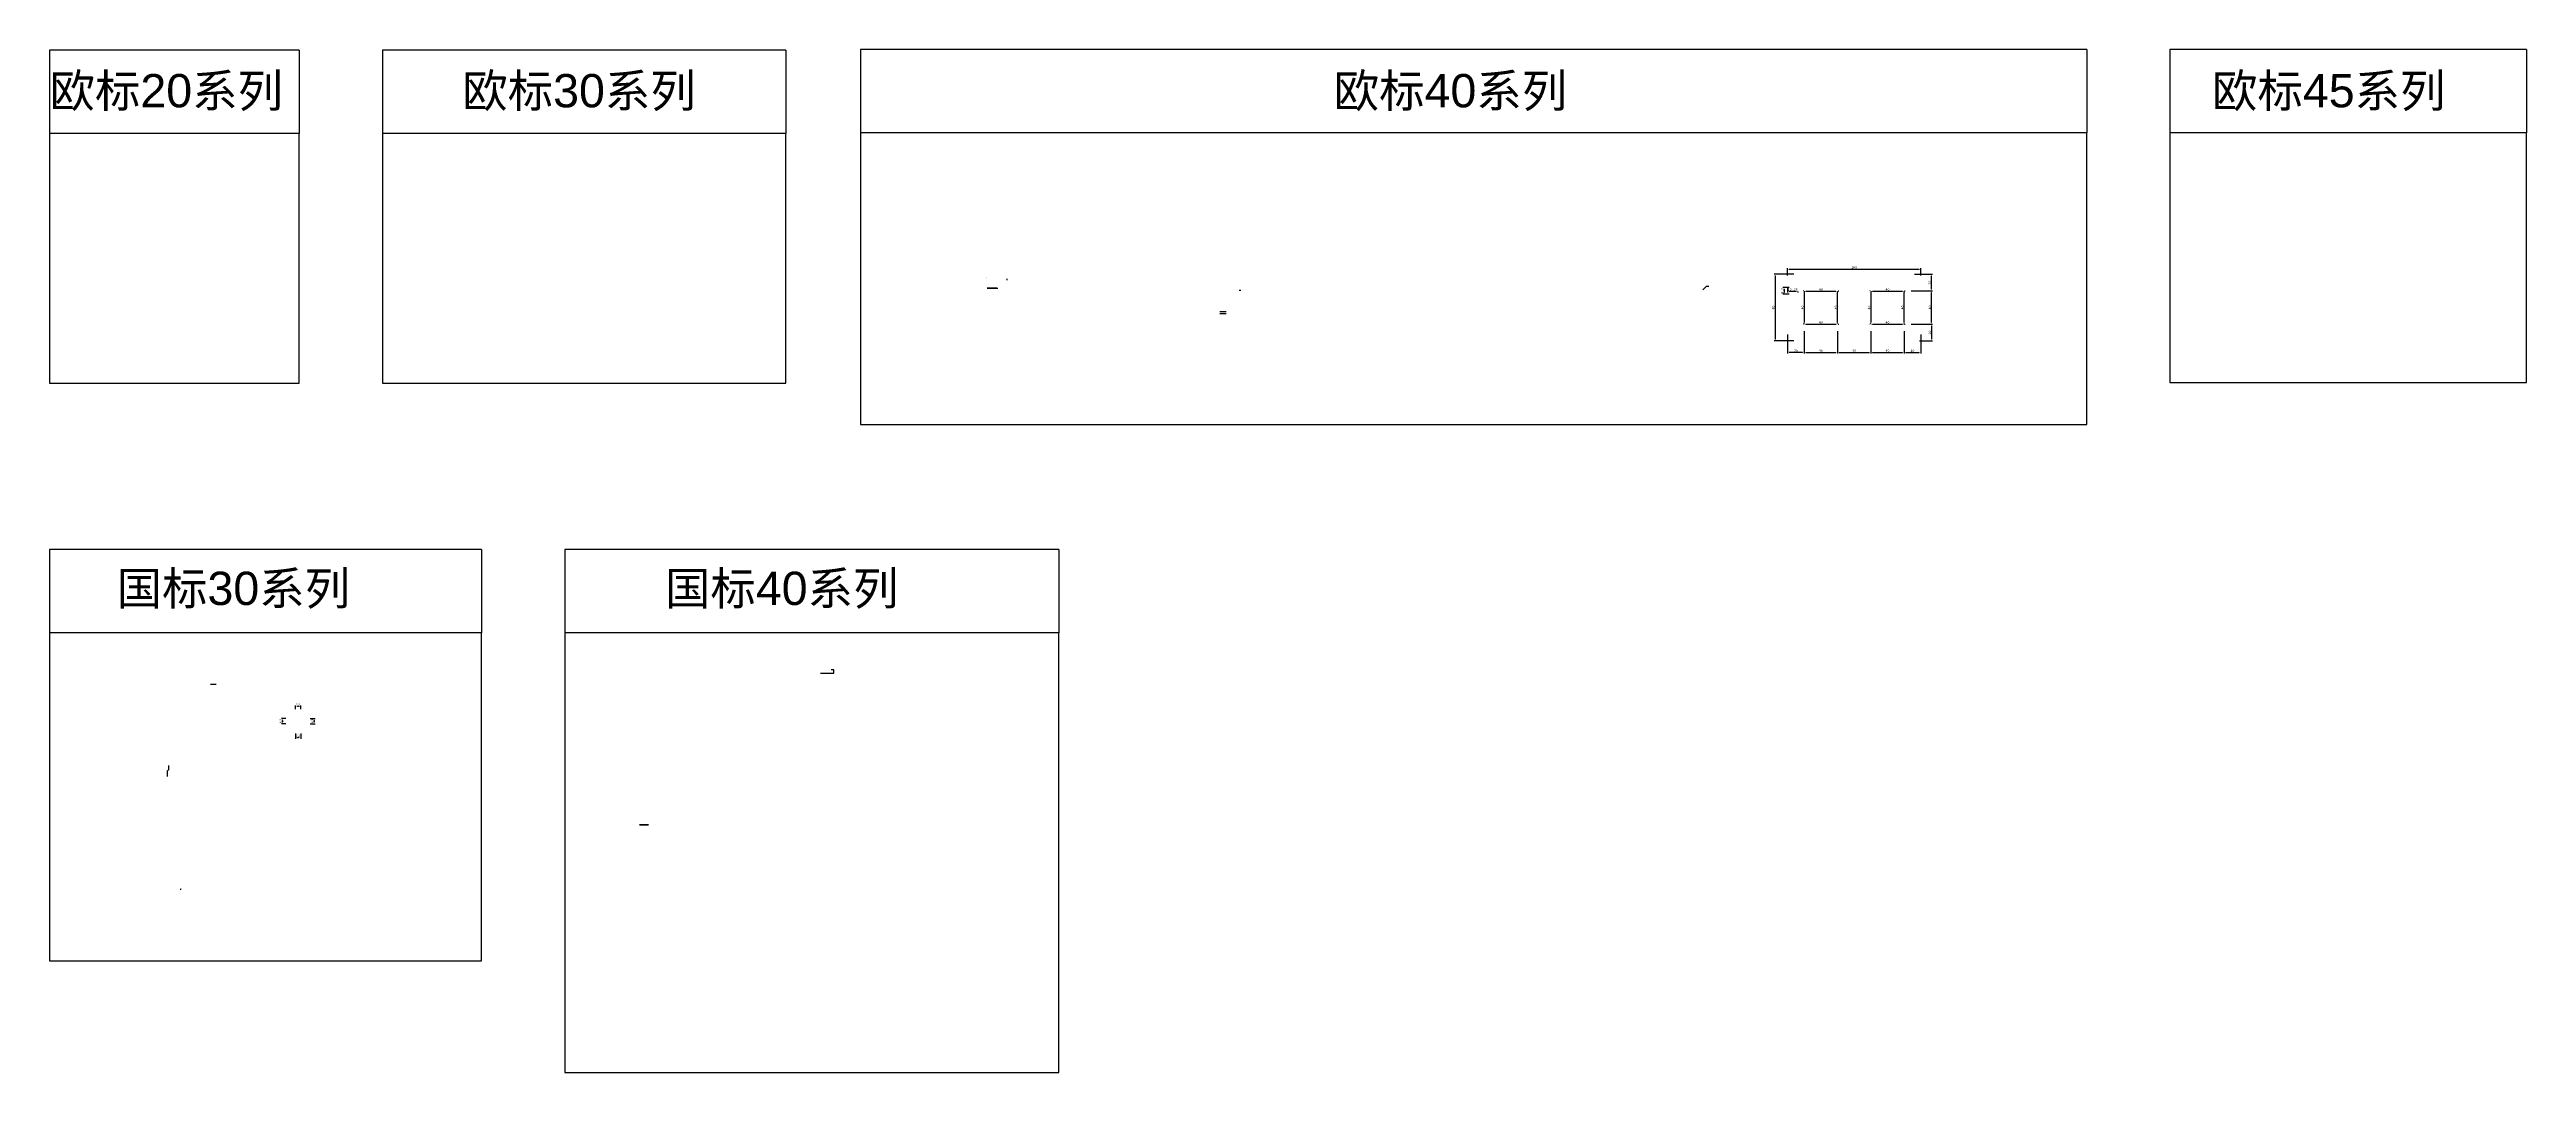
# Model space of a CAD drawing. Header units: millimetres. Extents: x 19411 to 22386, y -4484 to -3255.
import ezdxf
from ezdxf.lldxf.tags import DXFTag

# ---------------------------------------------------------------- set-up
doc = ezdxf.new("R2010")
doc.units = ezdxf.units.MM
doc.layers.add('1产品型', color=7, linetype='Continuous', lineweight=30)
doc.layers.add('XINGCAI', color=7, linetype='Continuous', lineweight=25)
doc.styles.get("Standard").update_dxf_attribs({"font": 'arial.ttf'})
doc.styles.add('宋体', font='', dxfattribs={"height": 3})
doc.styles.get('宋体').set_extended_font_data('SimSun')
tags = doc.linetypes.add('CENTER2', pattern=[1.125, 0.75, -0.125, 0.125, -0.125]).pattern_tags.tags
tags[10:11] = [DXFTag(74, 4), DXFTag(75, 0), DXFTag(340, '0'), DXFTag(46, 1.0), DXFTag(50, 0.0), DXFTag(44, 0.0), DXFTag(45, 0.0)]
tags[8:9] = [DXFTag(74, 4), DXFTag(75, 0), DXFTag(340, '0'), DXFTag(46, 1.0), DXFTag(50, 0.0), DXFTag(44, 0.0), DXFTag(45, 0.0)]
tags[6:7] = [DXFTag(74, 4), DXFTag(75, 0), DXFTag(340, '0'), DXFTag(46, 1.0), DXFTag(50, 0.0), DXFTag(44, 0.0), DXFTag(45, 0.0)]
tags[4:5] = [DXFTag(74, 4), DXFTag(75, 0), DXFTag(340, '0'), DXFTag(46, 1.0), DXFTag(50, 0.0), DXFTag(44, 0.0), DXFTag(45, 0.0)]
doc.dimstyles.new('1比1', dxfattribs={"dimtxt": 4, "dimasz": 2, "dimexe": 1.25, "dimexo": 0.625, "dimtad": 1, "dimdsep": 46, "dimtxsty": '宋体', "dimcen": 0, "dimclrd": 6, "dimclre": 6, "dimclrt": 3, "dimadec": 0, "dimazin": 0, "dimtfac": 1, "dimtofl": 0, "dimtmove": 0, "dimatfit": 3, "dimfxl": 0, "dimarcsym": 0})
doc.dimstyles.new('ISO-25', dxfattribs={"dimtxt": 2.5, "dimasz": 2.5, "dimexe": 1.25, "dimexo": 0.625, "dimtad": 1, "dimtxsty": 'Standard', "dimcen": 2.5, "dimadec": 0, "dimazin": 0, "dimtfac": 1, "dimtmove": 0, "dimatfit": 3, "dimfxl": 0, "dimarcsym": 0})

# ---------------------------------------------------------------- blocks, each defined once
blk = doc.blocks.new('*D1')
at = {"color": 0, "lineweight": -2}
for p, q in [((19706.7, -4047.3), (19706.7, -4043.2)), ((19710.5, -4044.4), (19709.2, -4044.4)), ((19713, -4047.3), (19713, -4043.2))]:
    blk.add_line(p, q, dxfattribs=at)
at = {"color": 0}
for points in [[(19709.2, -4044), (19709.2, -4044.9), (19706.7, -4044.4)], [(19710.5, -4044), (19710.5, -4044.9), (19713, -4044.4)]]:
    blk.add_solid(points, dxfattribs=at)
at = {"layer": 'DEFPOINTS', "color": 0}
for p in [(19706.7, -4044.4), (19706.7, -4047.9, 0), (19713, -4047.9, 0)]:
    blk.add_point(p, dxfattribs=at)
at = {"color": 0, "insert": (19709.8, -4042.3), "char_height": 2.5, "attachment_point": 5}
blk.add_mtext('6,3', dxfattribs=at)
blk = doc.blocks.new('*D2')
at = {"color": 0, "lineweight": -2}
for p, q in [((19724.4, -4058.7), (19730.5, -4058.7)), ((19724.4, -4065), (19730.5, -4065)), ((19729.3, -4061.2), (19729.3, -4062.5))]:
    blk.add_line(p, q, dxfattribs=at)
at = {"color": 0}
for points in [[(19728.9, -4061.2), (19729.7, -4061.2), (19729.3, -4058.7)], [(19728.9, -4062.5), (19729.7, -4062.5), (19729.3, -4065)]]:
    blk.add_solid(points, dxfattribs=at)
at = {"layer": 'DEFPOINTS', "color": 0}
for p in [(19723.8, -4058.7, 0), (19723.8, -4065, 0), (19729.3, -4065)]:
    blk.add_point(p, dxfattribs=at)
at = {"color": 0, "insert": (19727.2, -4061.9), "char_height": 2.5, "attachment_point": 5, "rotation": 90}
blk.add_mtext('6,3', dxfattribs=at)
blk = doc.blocks.new('*D3')
at = {"color": 0, "lineweight": -2}
for p, q in [((19695.2, -4058.7), (19690.1, -4058.7)), ((19695.2, -4065), (19690.1, -4065)), ((19691.3, -4061.2), (19691.3, -4062.5))]:
    blk.add_line(p, q, dxfattribs=at)
at = {"color": 0}
for points in [[(19690.9, -4061.2), (19691.8, -4061.2), (19691.3, -4058.7)], [(19690.9, -4062.5), (19691.8, -4062.5), (19691.3, -4065)]]:
    blk.add_solid(points, dxfattribs=at)
at = {"layer": 'DEFPOINTS', "color": 0}
for p in [(19691.3, -4065), (19695.8, -4058.7, 0), (19695.8, -4065, 0)]:
    blk.add_point(p, dxfattribs=at)
at = {"color": 0, "insert": (19689.2, -4061.9), "char_height": 2.5, "attachment_point": 5, "rotation": 90}
blk.add_mtext('6,3', dxfattribs=at)
blk = doc.blocks.new('*D4')
at = {"color": 0, "lineweight": -2}
for p, q in [((19706.7, -4076.5), (19706.7, -4082.9)), ((19709.2, -4081.6), (19710.5, -4081.6)), ((19713, -4076.5), (19713, -4082.9))]:
    blk.add_line(p, q, dxfattribs=at)
at = {"color": 0}
for points in [[(19709.2, -4081.2), (19709.2, -4082.1), (19706.7, -4081.6)], [(19710.5, -4081.2), (19710.5, -4082.1), (19713, -4081.6)]]:
    blk.add_solid(points, dxfattribs=at)
at = {"layer": 'DEFPOINTS', "color": 0}
for p in [(19706.7, -4075.9, 0), (19713, -4075.9, 0), (19713, -4081.6)]:
    blk.add_point(p, dxfattribs=at)
at = {"color": 0, "insert": (19709.8, -4079.5), "char_height": 2.5, "attachment_point": 5}
blk.add_mtext('6,3', dxfattribs=at)
blk = doc.blocks.new('*D10')
at = {"color": 6, "lineweight": -2}
for p, q in [((21506.4, -3524.9), (21482.6, -3524.9)), ((21483.8, -3526.9), (21483.8, -3602.9)), ((21506.4, -3604.9), (21482.6, -3604.9))]:
    blk.add_line(p, q, dxfattribs=at)
at = {"color": 6}
for points in [[(21483.5, -3526.9), (21484.2, -3526.9), (21483.8, -3524.9)], [(21483.5, -3602.9), (21484.2, -3602.9), (21483.8, -3604.9)]]:
    blk.add_solid(points, dxfattribs=at)
at = {"layer": 'DEFPOINTS', "color": 0}
for p in [(21507.1, -3524.9, 0), (21483.8, -3604.9), (21507.1, -3604.9, 0)]:
    blk.add_point(p, dxfattribs=at)
at = {"color": 3, "insert": (21481.7, -3564.9), "char_height": 3, "attachment_point": 5, "rotation": 90, "style": '宋体'}
blk.add_mtext('80', dxfattribs=at)
blk = doc.blocks.new('*D11')
at = {"color": 6, "lineweight": -2}
for p, q in [((21498.9, -3526.3), (21498.9, -3517.5)), ((21500.9, -3518.8), (21656.9, -3518.8)), ((21658.9, -3526.3), (21658.9, -3517.5))]:
    blk.add_line(p, q, dxfattribs=at)
at = {"color": 6}
for points in [[(21500.9, -3518.4), (21500.9, -3519.1), (21498.9, -3518.8)], [(21656.9, -3518.4), (21656.9, -3519.1), (21658.9, -3518.8)]]:
    blk.add_solid(points, dxfattribs=at)
at = {"layer": 'DEFPOINTS', "color": 0}
for p in [(21498.9, -3526.9, 0), (21658.9, -3518.8), (21658.9, -3526.9, 0)]:
    blk.add_point(p, dxfattribs=at)
at = {"color": 3, "insert": (21578.9, -3516.6), "char_height": 3, "attachment_point": 5, "style": '宋体'}
blk.add_mtext('160', dxfattribs=at)
blk = doc.blocks.new('*D12')
at = {"color": 6, "lineweight": -2}
for p, q in [((21498.9, -3540), (21498.9, -3546.9)), ((21509.1, -3545.7), (21500.9, -3545.7)), ((21511.1, -3545.6), (21511.1, -3546.9))]:
    blk.add_line(p, q, dxfattribs=at)
at = {"color": 6}
for points in [[(21500.9, -3545.3), (21500.9, -3546), (21498.9, -3545.7)], [(21509.1, -3545.3), (21509.1, -3546), (21511.1, -3545.7)]]:
    blk.add_solid(points, dxfattribs=at)
at = {"layer": 'DEFPOINTS', "color": 0}
for p in [(21498.9, -3539.3, 0), (21498.9, -3545.7), (21511.1, -3544.9, 0)]:
    blk.add_point(p, dxfattribs=at)
at = {"color": 3, "insert": (21505, -3543.5), "char_height": 3, "attachment_point": 5, "style": '宋体'}
blk.add_mtext('12.25', dxfattribs=at)
blk = doc.blocks.new('*D13')
at = {"color": 6, "lineweight": -2}
for p, q in [((21500.7, -3540.8), (21493.3, -3540.8)), ((21500.7, -3549), (21493.3, -3549)), ((21494.6, -3542.8), (21494.6, -3547))]:
    blk.add_line(p, q, dxfattribs=at)
at = {"color": 6}
for points in [[(21494.2, -3542.8), (21494.9, -3542.8), (21494.6, -3540.8)], [(21494.2, -3547), (21494.9, -3547), (21494.6, -3549)]]:
    blk.add_solid(points, dxfattribs=at)
at = {"layer": 'DEFPOINTS', "color": 0}
for p in [(21494.6, -3549), (21501.4, -3540.8, 0), (21501.4, -3549, 0)]:
    blk.add_point(p, dxfattribs=at)
at = {"color": 3, "insert": (21492.5, -3544.9), "char_height": 3, "attachment_point": 5, "rotation": 90, "style": '宋体'}
blk.add_mtext('8.2', dxfattribs=at)
blk = doc.blocks.new('*D14')
at = {"color": 6, "lineweight": -2}
for p, q in [((21498.9, -3597.4), (21498.9, -3620)), ((21518.9, -3593.3), (21518.9, -3620)), ((21516.9, -3618.8), (21500.9, -3618.8))]:
    blk.add_line(p, q, dxfattribs=at)
at = {"color": 6}
for points in [[(21500.9, -3618.5), (21500.9, -3619.1), (21498.9, -3618.8)], [(21516.9, -3618.5), (21516.9, -3619.1), (21518.9, -3618.8)]]:
    blk.add_solid(points, dxfattribs=at)
at = {"layer": 'DEFPOINTS', "color": 0}
for p in [(21498.9, -3596.7, 0), (21518.9, -3592.7, 0), (21498.9, -3618.8)]:
    blk.add_point(p, dxfattribs=at)
at = {"color": 3, "insert": (21508.9, -3616.7), "char_height": 3, "attachment_point": 5, "style": '宋体'}
blk.add_mtext('20', dxfattribs=at)
blk = doc.blocks.new('*D15')
at = {"color": 6, "lineweight": -2}
for p, q in [((21518.9, -3593.9), (21518.9, -3620)), ((21558.9, -3593.9), (21558.9, -3620)), ((21520.9, -3618.8), (21556.9, -3618.8))]:
    blk.add_line(p, q, dxfattribs=at)
at = {"color": 6}
for points in [[(21520.9, -3618.5), (21520.9, -3619.1), (21518.9, -3618.8)], [(21556.9, -3618.5), (21556.9, -3619.1), (21558.9, -3618.8)]]:
    blk.add_solid(points, dxfattribs=at)
at = {"layer": 'DEFPOINTS', "color": 0}
for p in [(21518.9, -3593.3), (21558.9, -3593.3), (21558.9, -3618.8)]:
    blk.add_point(p, dxfattribs=at)
at = {"color": 3, "insert": (21538.9, -3616.7), "char_height": 3, "attachment_point": 5, "style": '宋体'}
blk.add_mtext('40', dxfattribs=at)
blk = doc.blocks.new('*D16')
at = {"color": 6, "lineweight": -2}
for p, q in [((21558.9, -3593.3), (21558.9, -3620)), ((21598.9, -3593.3), (21598.9, -3620)), ((21560.9, -3618.8), (21596.9, -3618.8))]:
    blk.add_line(p, q, dxfattribs=at)
at = {"color": 6}
for points in [[(21560.9, -3618.5), (21560.9, -3619.1), (21558.9, -3618.8)], [(21596.9, -3618.5), (21596.9, -3619.1), (21598.9, -3618.8)]]:
    blk.add_solid(points, dxfattribs=at)
at = {"layer": 'DEFPOINTS', "color": 0}
for p in [(21558.9, -3592.7, 0), (21598.9, -3592.7, 0), (21598.9, -3618.8)]:
    blk.add_point(p, dxfattribs=at)
at = {"color": 3, "insert": (21578.9, -3616.7), "char_height": 3, "attachment_point": 5, "style": '宋体'}
blk.add_mtext('40', dxfattribs=at)
blk = doc.blocks.new('*D17')
at = {"color": 6, "lineweight": -2}
for p, q in [((21598.9, -3593.3), (21598.9, -3620)), ((21638.9, -3593.3), (21638.9, -3620)), ((21600.9, -3618.8), (21636.9, -3618.8))]:
    blk.add_line(p, q, dxfattribs=at)
at = {"color": 6}
for points in [[(21600.9, -3618.5), (21600.9, -3619.1), (21598.9, -3618.8)], [(21636.9, -3618.5), (21636.9, -3619.1), (21638.9, -3618.8)]]:
    blk.add_solid(points, dxfattribs=at)
at = {"layer": 'DEFPOINTS', "color": 0}
for p in [(21598.9, -3592.7, 0), (21638.9, -3592.7, 0), (21638.9, -3618.8)]:
    blk.add_point(p, dxfattribs=at)
at = {"color": 3, "insert": (21618.9, -3616.7), "char_height": 3, "attachment_point": 5, "style": '宋体'}
blk.add_mtext('40', dxfattribs=at)
blk = doc.blocks.new('*D18')
at = {"color": 6, "lineweight": -2}
for p, q in [((21638.9, -3593.9), (21638.9, -3620)), ((21658.9, -3597.4), (21658.9, -3620)), ((21640.9, -3618.8), (21656.9, -3618.8))]:
    blk.add_line(p, q, dxfattribs=at)
at = {"color": 6}
for points in [[(21640.9, -3618.5), (21640.9, -3619.1), (21638.9, -3618.8)], [(21656.9, -3618.5), (21656.9, -3619.1), (21658.9, -3618.8)]]:
    blk.add_solid(points, dxfattribs=at)
at = {"layer": 'DEFPOINTS', "color": 0}
for p in [(21638.9, -3593.3), (21658.9, -3596.7, 0), (21658.9, -3618.8)]:
    blk.add_point(p, dxfattribs=at)
at = {"color": 3, "insert": (21648.9, -3616.7), "char_height": 3, "attachment_point": 5, "style": '宋体'}
blk.add_mtext('20', dxfattribs=at)
blk = doc.blocks.new('*D19')
at = {"color": 6, "lineweight": -2}
for p, q in [((21647.2, -3584.9), (21673.1, -3584.9)), ((21671.8, -3586.9), (21671.8, -3602.9)), ((21657.5, -3604.9), (21673.1, -3604.9))]:
    blk.add_line(p, q, dxfattribs=at)
at = {"color": 6}
for points in [[(21671.5, -3586.9), (21672.2, -3586.9), (21671.8, -3584.9)], [(21671.5, -3602.9), (21672.2, -3602.9), (21671.8, -3604.9)]]:
    blk.add_solid(points, dxfattribs=at)
at = {"layer": 'DEFPOINTS', "color": 0}
for p in [(21646.6, -3584.9, 0), (21656.9, -3604.9, 0), (21671.8, -3604.9)]:
    blk.add_point(p, dxfattribs=at)
at = {"color": 3, "insert": (21669.7, -3594.9), "char_height": 3, "attachment_point": 5, "rotation": 90, "style": '宋体'}
blk.add_mtext('20', dxfattribs=at)
blk = doc.blocks.new('*D20')
at = {"color": 6, "lineweight": -2}
for p, q in [((21647.2, -3544.9), (21673.1, -3544.9)), ((21671.8, -3582.9), (21671.8, -3546.9)), ((21647.2, -3584.9), (21673.1, -3584.9))]:
    blk.add_line(p, q, dxfattribs=at)
at = {"color": 6}
for points in [[(21671.5, -3546.9), (21672.2, -3546.9), (21671.8, -3544.9)], [(21671.5, -3582.9), (21672.2, -3582.9), (21671.8, -3584.9)]]:
    blk.add_solid(points, dxfattribs=at)
at = {"layer": 'DEFPOINTS', "color": 0}
for p in [(21646.6, -3544.9, 0), (21671.8, -3544.9), (21646.6, -3584.9, 0)]:
    blk.add_point(p, dxfattribs=at)
at = {"color": 3, "insert": (21669.7, -3564.9), "char_height": 3, "attachment_point": 5, "rotation": 90, "style": '宋体'}
blk.add_mtext('40', dxfattribs=at)
blk = doc.blocks.new('*D21')
at = {"color": 6, "lineweight": -2}
for p, q in [((21651.3, -3524.9), (21673.1, -3524.9)), ((21671.8, -3542.9), (21671.8, -3526.9)), ((21647.2, -3544.9), (21673.1, -3544.9))]:
    blk.add_line(p, q, dxfattribs=at)
at = {"color": 6}
for points in [[(21671.5, -3526.9), (21672.2, -3526.9), (21671.8, -3524.9)], [(21671.5, -3542.9), (21672.2, -3542.9), (21671.8, -3544.9)]]:
    blk.add_solid(points, dxfattribs=at)
at = {"layer": 'DEFPOINTS', "color": 0}
for p in [(21650.7, -3524.9, 0), (21671.8, -3524.9), (21646.6, -3544.9, 0)]:
    blk.add_point(p, dxfattribs=at)
at = {"color": 3, "insert": (21669.7, -3534.9), "char_height": 3, "attachment_point": 5, "rotation": 90, "style": '宋体'}
blk.add_mtext('20', dxfattribs=at)
blk = doc.blocks.new('*D22')
at = {"color": 6, "lineweight": -2}
for p, q in [((21518.9, -3545.6), (21518.9, -3546.5)), ((21520.9, -3545.3), (21556.9, -3545.3)), ((21558.9, -3545.6), (21558.9, -3546.5))]:
    blk.add_line(p, q, dxfattribs=at)
at = {"color": 6}
for points in [[(21520.9, -3545), (21520.9, -3545.6), (21518.9, -3545.3)], [(21556.9, -3545), (21556.9, -3545.6), (21558.9, -3545.3)]]:
    blk.add_solid(points, dxfattribs=at)
at = {"layer": 'DEFPOINTS', "color": 0}
for p in [(21518.9, -3544.9, 0), (21558.9, -3544.9, 0), (21558.9, -3545.3)]:
    blk.add_point(p, dxfattribs=at)
at = {"color": 3, "insert": (21538.9, -3543.2), "char_height": 3, "attachment_point": 5, "style": '宋体'}
blk.add_mtext('40', dxfattribs=at)
blk = doc.blocks.new('*D23')
at = {"color": 6, "lineweight": -2}
for p, q in [((21518.2, -3544.9), (21517.6, -3544.9)), ((21518.8, -3546.9), (21518.8, -3582.9)), ((21518.2, -3584.9), (21517.6, -3584.9))]:
    blk.add_line(p, q, dxfattribs=at)
at = {"color": 6}
for points in [[(21518.5, -3546.9), (21519.2, -3546.9), (21518.8, -3544.9)], [(21518.5, -3582.9), (21519.2, -3582.9), (21518.8, -3584.9)]]:
    blk.add_solid(points, dxfattribs=at)
at = {"layer": 'DEFPOINTS', "color": 0}
for p in [(21518.9, -3544.9, 0), (21518.8, -3584.9), (21518.9, -3584.9, 0)]:
    blk.add_point(p, dxfattribs=at)
at = {"color": 3, "insert": (21516.7, -3564.9), "char_height": 3, "attachment_point": 5, "rotation": 90, "style": '宋体'}
blk.add_mtext('40', dxfattribs=at)
blk = doc.blocks.new('*D24')
at = {"color": 6, "lineweight": -2}
for p, q in [((21518.9, -3584.3), (21518.9, -3583.7)), ((21520.9, -3584.9), (21556.9, -3584.9)), ((21558.9, -3584.3), (21558.9, -3583.7))]:
    blk.add_line(p, q, dxfattribs=at)
at = {"color": 6}
for points in [[(21520.9, -3584.6), (21520.9, -3585.3), (21518.9, -3584.9)], [(21556.9, -3584.6), (21556.9, -3585.3), (21558.9, -3584.9)]]:
    blk.add_solid(points, dxfattribs=at)
at = {"layer": 'DEFPOINTS', "color": 0}
for p in [(21518.9, -3584.9, 0), (21558.9, -3584.9, 0), (21558.9, -3584.9)]:
    blk.add_point(p, dxfattribs=at)
at = {"color": 3, "insert": (21538.9, -3582.8), "char_height": 3, "attachment_point": 5, "style": '宋体'}
blk.add_mtext('40', dxfattribs=at)
blk = doc.blocks.new('*D25')
at = {"color": 6, "lineweight": -2}
for p, q in [((21559, -3582.9), (21559, -3546.9)), ((21559.5, -3544.9), (21560.3, -3544.9)), ((21559.5, -3584.9), (21560.3, -3584.9))]:
    blk.add_line(p, q, dxfattribs=at)
at = {"color": 6}
for points in [[(21558.7, -3546.9), (21559.4, -3546.9), (21559, -3544.9)], [(21558.7, -3582.9), (21559.4, -3582.9), (21559, -3584.9)]]:
    blk.add_solid(points, dxfattribs=at)
at = {"layer": 'DEFPOINTS', "color": 0}
for p in [(21558.9, -3544.9, 0), (21559, -3544.9), (21558.9, -3584.9, 0)]:
    blk.add_point(p, dxfattribs=at)
at = {"color": 3, "insert": (21556.9, -3564.9), "char_height": 3, "attachment_point": 5, "rotation": 90, "style": '宋体'}
blk.add_mtext('40', dxfattribs=at)
blk = doc.blocks.new('*D26')
at = {"color": 6, "lineweight": -2}
for p, q in [((21598.9, -3545.6), (21598.9, -3546.5)), ((21600.9, -3545.3), (21636.9, -3545.3)), ((21638.9, -3545.6), (21638.9, -3546.5))]:
    blk.add_line(p, q, dxfattribs=at)
at = {"color": 6}
for points in [[(21600.9, -3545), (21600.9, -3545.6), (21598.9, -3545.3)], [(21636.9, -3545), (21636.9, -3545.6), (21638.9, -3545.3)]]:
    blk.add_solid(points, dxfattribs=at)
at = {"layer": 'DEFPOINTS', "color": 0}
for p in [(21598.9, -3544.9, 0), (21638.9, -3544.9, 0), (21638.9, -3545.3)]:
    blk.add_point(p, dxfattribs=at)
at = {"color": 3, "insert": (21618.9, -3543.2), "char_height": 3, "attachment_point": 5, "style": '宋体'}
blk.add_mtext('40', dxfattribs=at)
blk = doc.blocks.new('*D27')
at = {"color": 6, "lineweight": -2}
for p, q in [((21598.2, -3544.9), (21597.6, -3544.9)), ((21598.8, -3546.9), (21598.8, -3582.9)), ((21598.2, -3584.9), (21597.6, -3584.9))]:
    blk.add_line(p, q, dxfattribs=at)
at = {"color": 6}
for points in [[(21598.5, -3546.9), (21599.2, -3546.9), (21598.8, -3544.9)], [(21598.5, -3582.9), (21599.2, -3582.9), (21598.8, -3584.9)]]:
    blk.add_solid(points, dxfattribs=at)
at = {"layer": 'DEFPOINTS', "color": 0}
for p in [(21598.9, -3544.9, 0), (21598.8, -3584.9), (21598.9, -3584.9, 0)]:
    blk.add_point(p, dxfattribs=at)
at = {"color": 3, "insert": (21596.7, -3564.9), "char_height": 3, "attachment_point": 5, "rotation": 90, "style": '宋体'}
blk.add_mtext('40', dxfattribs=at)
blk = doc.blocks.new('*D28')
at = {"color": 6, "lineweight": -2}
for p, q in [((21598.9, -3584.3), (21598.9, -3583.7)), ((21600.9, -3584.9), (21636.9, -3584.9)), ((21638.9, -3584.3), (21638.9, -3583.7))]:
    blk.add_line(p, q, dxfattribs=at)
at = {"color": 6}
for points in [[(21600.9, -3584.6), (21600.9, -3585.3), (21598.9, -3584.9)], [(21636.9, -3584.6), (21636.9, -3585.3), (21638.9, -3584.9)]]:
    blk.add_solid(points, dxfattribs=at)
at = {"layer": 'DEFPOINTS', "color": 0}
for p in [(21598.9, -3584.9, 0), (21638.9, -3584.9, 0), (21638.9, -3584.9)]:
    blk.add_point(p, dxfattribs=at)
at = {"color": 3, "insert": (21618.9, -3582.8), "char_height": 3, "attachment_point": 5, "style": '宋体'}
blk.add_mtext('40', dxfattribs=at)
blk = doc.blocks.new('*D29')
at = {"color": 6, "lineweight": -2}
for p, q in [((21639, -3582.9), (21639, -3546.9)), ((21639.5, -3544.9), (21640.3, -3544.9)), ((21639.5, -3584.9), (21640.3, -3584.9))]:
    blk.add_line(p, q, dxfattribs=at)
at = {"color": 6}
for points in [[(21638.7, -3546.9), (21639.4, -3546.9), (21639, -3544.9)], [(21638.7, -3582.9), (21639.4, -3582.9), (21639, -3584.9)]]:
    blk.add_solid(points, dxfattribs=at)
at = {"layer": 'DEFPOINTS', "color": 0}
for p in [(21638.9, -3544.9, 0), (21639, -3544.9), (21638.9, -3584.9, 0)]:
    blk.add_point(p, dxfattribs=at)
at = {"color": 3, "insert": (21636.9, -3564.9), "char_height": 3, "attachment_point": 5, "rotation": 90, "style": '宋体'}
blk.add_mtext('40', dxfattribs=at)

msp = doc.modelspace()

# ---------------------------------------------------------------- linework, layer by layer
at = {"color": 4}
for p, q in [((19711.319, -3255.763), (19411.319, -3255.763)), ((19711.319, -3255.763), (19711.319, -3355.763)), ((20295.665, -3255.763), (19811.314, -3255.763)), ((21858.183, -3255.002, 0), (20385.49, -3255.002, 0)), ((20385.49, -3255.002, 0), (20385.49, -3355.002, 0)), ((21858.183, -3255.002, 0), (21858.183, -3355.002, 0)), ((22386.355, -3255.002, 0), (21958.183, -3255.002, 0)), ((21958.183, -3255.002, 0), (21958.183, -3355.002, 0)), ((22386.355, -3255.002, 0), (22386.355, -3355.002, 0)), ((19711.319, -3355.763), (19411.319, -3355.763)), ((19411.319, -3355.763), (19411.319, -3655.763)), ((19711.319, -3655.763), (19711.319, -3355.763)), ((20295.665, -3355.763), (19811.314, -3355.763)), ((19811.314, -3355.763), (19811.314, -3655.763)), ((20295.665, -3655.763), (20295.665, -3355.763)), ((21858.183, -3355.002, 0), (20385.49, -3355.002, 0)), ((20385.49, -3355.002, 0), (20385.49, -3705.588, 0)), ((21858.183, -3705.588, 0), (21858.183, -3355.002, 0)), ((22386.355, -3355.002, 0), (21958.183, -3355.002, 0)), ((21958.183, -3355.002, 0), (21958.183, -3655.002, 0)), ((22386.355, -3655.002, 0), (22386.355, -3355.002, 0)), ((19411.319, -3655.763), (19711.319, -3655.763)), ((19811.314, -3655.763), (20295.665, -3655.763)), ((21958.183, -3655.002, 0), (22386.355, -3655.002, 0)), ((20385.49, -3705.588, 0), (21858.183, -3705.588, 0)), ((19930.283, -3855.763), (19411.319, -3855.763)), ((19411.319, -3855.763), (19411.319, -3955.763)), ((19930.283, -3855.763), (19930.283, -3955.763)), ((20623.731, -3855.763), (20030.283, -3855.763)), ((20030.283, -3855.763), (20030.283, -3955.763)), ((20623.731, -3855.763), (20623.731, -3955.763)), ((19930.283, -3955.763), (19411.319, -3955.763)), ((19411.319, -3955.763), (19411.319, -4349.782)), ((19930.283, -4349.782), (19930.283, -3955.763)), ((20623.731, -3955.763), (20030.283, -3955.763)), ((20030.283, -3955.763), (20030.283, -4483.913)), ((20623.731, -4483.913), (20623.731, -3955.763)), ((19411.319, -4349.782), (19930.283, -4349.782)), ((20030.283, -4483.913), (20623.731, -4483.913))]:
    msp.add_line(p, q, dxfattribs=at)
for p, q in [((19411.319, -3255.763), (19411.319, -3355.763)), ((19811.314, -3255.763), (19811.314, -3355.763)), ((20295.665, -3255.763), (20295.665, -3355.763)), ((20536.499, -3529.396, 0), (20536.499, -3529.396, 0)), ((20536.799, -3529.696, 0), (20536.799, -3529.696, 0)), ((20561.399, -3532.196, 0), (20561.399, -3530.596, 0)), ((20537.55, -3541.796, 0), (20550.31, -3541.796, 0)), ((20817.08, -3569.6, 0), (20824.401, -3569.6, 0)), ((20817.08, -3572.1, 0), (20824.401, -3572.1, 0))]:
    msp.add_line(p, q)
at = {"color": 7}
for p, q in [((21401.662, -3539.249, 0), (21397.154, -3543.756, 0)), ((21401.662, -3539.249, 0), (21404.362, -3539.249, 0)), ((20842.171, -3544.35, 0), (20839.99, -3544.35, 0))]:
    msp.add_line(p, q, dxfattribs=at)
at = {"color": 0, "linetype": 'ByBlock', "lineweight": 40, "ltscale": 10}
for p, q in [((20537.55, -3541.796, 0), (20543.399, -3541.796, 0)), ((20543.399, -3541.796, 0), (20549.248, -3541.796, 0))]:
    msp.add_line(p, q, dxfattribs=at)
at = {"color": 4, "lineweight": 18, "ltscale": 0.5}
for q in [(19568.186, -4264.558), (19569.051, -4262.908)]:
    msp.add_line((19569.051, -4263.693), q, dxfattribs=at)
at = {"layer": '1产品型', "color": 1, "linetype": 'CENTER2', "lineweight": 15, "ltscale": 3}
msp.add_line((21638.854, -3584.933, 0), (21638.854, -3584.933, 0), dxfattribs=at)
at = {"layer": '1产品型', "color": 7, "lineweight": 30, "ltscale": 10}
msp.add_line((19611.62, -4017.678), (19604.82, -4017.678), dxfattribs=at)
at = {"layer": '1产品型', "lineweight": 40, "ltscale": 10}
msp.add_line((20130.653, -4186.433), (20119.953, -4186.433), dxfattribs=at)
at = {"layer": 'XINGCAI'}
for p, q in [((20337.429, -4004.241), (20353.279, -4004.241)), ((20353.279, -4000.241), (20350.179, -4000.241)), ((20353.279, -4004.241), (20353.279, -4000.241)), ((19554.329, -4120.248, 0), (19552.729, -4121.748, 0)), ((19552.729, -4121.748, 0), (19552.729, -4128.448, 0))]:
    msp.add_line(p, q, dxfattribs=at)
at = {"layer": 'XINGCAI', "elevation": 0}
msp.add_lwpolyline([(19554.329, -4115.248), (19554.329, -4120.248)], dxfattribs=at)

# ---------------------------------------------------------------- texts
at = {"color": 4, "char_height": 40, "attachment_point": 1}
for s, insert in [('{\\fSimSun|b0|i0|c134|p2;欧标}20{\\fSimSun|b0|i0|c134|p2;系列}', (19411.319, -3284.437)), ('{\\fSimSun|b0|i0|c134|p2;欧标}30{\\fSimSun|b0|i0|c134|p2;系列}', (19907.085, -3284.437)), ('{\\fSimSun|b0|i0|c134|p2;欧标}40{\\fSimSun|b0|i0|c134|p2;系列}', (20953.773, -3284.437)), ('{\\fSimSun|b0|i0|c134|p2;欧标}45{\\fSimSun|b0|i0|c134|p2;系列}', (22008.688, -3284.437)), ('{\\fSimSun|b0|i0|c134|p2;国标}30{\\fSimSun|b0|i0|c134|p2;系列}', (19491.913, -3882.303)), ('{\\fSimSun|b0|i0|c134|p2;国标}40{\\fSimSun|b0|i0|c134|p2;系列}', (20150.526, -3882.303))]:
    msp.add_mtext_dynamic_manual_height_columns(s, width=590.79689, gutter_width=12.5, heights=[45.165], dxfattribs=dict(at, insert=insert))

# ---------------------------------------------------------------- dimensions: what is measured, and where the dimension line sits
for base, p1, p2, angle, dimstyle, picture, middle in [((21483.823, -3604.933), (21507.054, -3524.933, 0), (21507.054, -3604.933, 0), 270, '1比1', '*D10', (21481.698, -3564.933)), ((21658.854, -3518.759), (21498.854, -3526.933, 0), (21658.854, -3526.933, 0), 180, '1比1', '*D11', (21578.854, -3516.634)), ((21671.85, -3524.933), (21646.604, -3544.933, 0), (21650.654, -3524.933, 0), 90, '1比1', '*D21', (21669.725, -3534.933)), ((21494.575, -3549.033), (21501.354, -3540.833, 0), (21501.354, -3549.033, 0), 270, '1比1', '*D13', (21492.45, -3544.933)), ((21518.844, -3584.933), (21518.854, -3544.933, 0), (21518.854, -3584.933, 0), 270, '1比1', '*D23', (21516.719, -3564.933)), ((21559.042, -3544.933), (21558.854, -3584.933, 0), (21558.854, -3544.933, 0), 90, '1比1', '*D25', (21556.917, -3564.933)), ((21598.844, -3584.933, 0), (21598.854, -3544.933, 0), (21598.854, -3584.933, 0), 270, '1比1', '*D27', (21596.719, -3564.933, 0)), ((21639.042, -3544.933, 0), (21638.854, -3584.933, 0), (21638.854, -3544.933, 0), 90, '1比1', '*D29', (21636.917, -3564.933, 0)), ((21671.85, -3544.933), (21646.604, -3584.933, 0), (21646.604, -3544.933, 0), 90, '1比1', '*D20', (21669.725, -3564.933)), ((21671.85, -3604.933), (21646.604, -3584.933, 0), (21656.854, -3604.933, 0), 90, '1比1', '*D19', (21669.725, -3594.933)), ((19706.672, -4044.442), (19712.972, -4047.895, 0), (19706.672, -4047.895, 0), 180, 'ISO-25', '*D1', (19709.822, -4042.314)), ((19691.335, -4065.045), (19695.822, -4058.745, 0), (19695.822, -4065.045, 0), 270, 'ISO-25', '*D3', (19689.207, -4061.895)), ((19729.289, -4065.045), (19723.822, -4058.745, 0), (19723.822, -4065.045, 0), 90, 'ISO-25', '*D2', (19727.162, -4061.895))]:
    dim = msp.add_linear_dim(base=base, p1=p1, p2=p2, angle=angle, dimstyle=dimstyle)
    dim.commit()
    dim.dimension.update_dxf_attribs({"geometry": picture, "text_midpoint": middle})
for base, p1, p2, dimstyle, picture, middle in [((21498.854, -3545.654), (21511.104, -3544.933, 0), (21498.854, -3539.333, 0), '1比1', '*D12', (21504.979, -3543.529)), ((21558.854, -3545.292), (21518.854, -3544.933, 0), (21558.854, -3544.933, 0), '1比1', '*D22', (21538.854, -3543.167)), ((21638.854, -3545.292, 0), (21598.854, -3544.933, 0), (21638.854, -3544.933, 0), '1比1', '*D26', (21618.854, -3543.167, 0)), ((21498.854, -3618.786), (21518.854, -3592.683, 0), (21498.854, -3596.733, 0), '1比1', '*D14', (21508.854, -3616.661)), ((21558.854, -3584.933), (21518.854, -3584.933, 0), (21558.854, -3584.933, 0), '1比1', '*D24', (21538.854, -3582.808)), ((21558.854, -3618.786), (21518.854, -3593.308), (21558.854, -3593.308), '1比1', '*D15', (21538.854, -3616.661)), ((21598.854, -3618.786), (21558.854, -3592.683, 0), (21598.854, -3592.683, 0), '1比1', '*D16', (21578.854, -3616.661)), ((21638.854, -3584.933, 0), (21598.854, -3584.933, 0), (21638.854, -3584.933, 0), '1比1', '*D28', (21618.854, -3582.808, 0)), ((21638.854, -3618.786), (21598.854, -3592.683, 0), (21638.854, -3592.683, 0), '1比1', '*D17', (21618.854, -3616.661)), ((21658.854, -3618.786), (21638.854, -3593.308), (21658.854, -3596.733, 0), '1比1', '*D18', (21648.854, -3616.661)), ((19712.972, -4081.638), (19706.672, -4075.895, 0), (19712.972, -4075.895, 0), 'ISO-25', '*D4', (19709.822, -4079.511))]:
    dim = msp.add_linear_dim(base=base, p1=p1, p2=p2, dimstyle=dimstyle)
    dim.commit()
    dim.dimension.update_dxf_attribs({"geometry": picture, "text_midpoint": middle})

doc.saveas('drawing.dxf')
